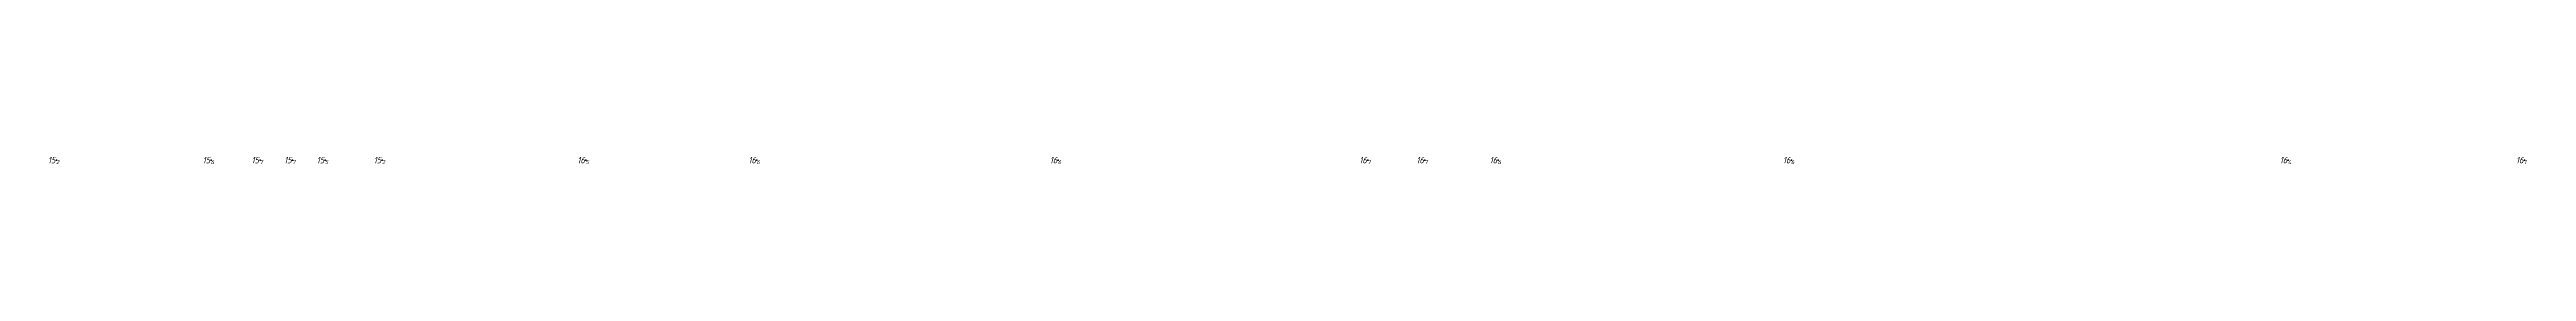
# Model space of a CAD drawing. Header units: metres. Extents: x 555406 to 556003, y 5031197 to 5031451.
# Drawn here: x 555418.2 to 555722.2, y 5031288.5 to 5031289.4 of the extents above; entities that cross this region are included whole.
import ezdxf
from ezdxf.enums import TextEntityAlignment as Align

# ---------------------------------------------------------------- set-up
doc = ezdxf.new("R2010")
doc.units = ezdxf.units.M
doc.layers.add('DEPTHS_TEXT', color=7, linetype='Continuous')
doc.layers.add('POINTS', color=8, linetype='Continuous')
doc.styles.add('ISO', font='iso')

msp = doc.modelspace()

# ---------------------------------------------------------------- texts
at = {"layer": 'DEPTHS_TEXT', "linetype": 'Continuous', "style": 'ISO', "oblique": 15}
for s, p in [('15', (555418.87, 5031289)), ('15', (555437.87, 5031289)), ('15', (555443.87, 5031289)), ('15', (555447.87, 5031289)), ('15', (555451.87, 5031289)), ('15', (555458.87, 5031289)), ('16', (555483.87, 5031289)), ('16', (555504.87, 5031289)), ('16', (555541.87, 5031289)), ('16', (555579.87, 5031289)), ('16', (555586.87, 5031289)), ('16', (555595.87, 5031289)), ('16', (555631.87, 5031289)), ('16', (555692.87, 5031289)), ('16', (555721.87, 5031289))]:
    msp.add_text(s, height=0.8, dxfattribs=at).set_placement(p, align=Align.MIDDLE_RIGHT)
for s, p in [('2', (555418.95, 5031289)), ('6', (555437.95, 5031289)), ('7', (555443.95, 5031289)), ('7', (555447.95, 5031289)), ('5', (555451.95, 5031289)), ('2', (555458.95, 5031289)), ('5', (555483.95, 5031289)), ('6', (555504.95, 5031289)), ('6', (555541.95, 5031289)), ('7', (555579.95, 5031289)), ('7', (555586.95, 5031289)), ('6', (555595.95, 5031289)), ('6', (555631.95, 5031289)), ('4', (555692.95, 5031289)), ('1', (555721.95, 5031289))]:
    msp.add_text(s, height=0.5, dxfattribs=at).set_placement(p, align=Align.TOP_LEFT)

# ---------------------------------------------------------------- linework, layer by layer
at = {"layer": 'POINTS', "linetype": 'Continuous'}
for p in [(555419, 5031289, 15.2), (555438, 5031289, 15.6), (555444, 5031289, 15.7), (555448, 5031289, 15.7), (555452, 5031289, 15.5), (555459, 5031289, 15.2), (555484, 5031289, 16.5), (555505, 5031289, 16.6), (555542, 5031289, 16.6), (555580, 5031289, 16.7), (555587, 5031289, 16.7), (555596, 5031289, 16.6), (555632, 5031289, 16.6), (555693, 5031289, 16.4), (555722, 5031289, 16.1)]:
    msp.add_point(p, dxfattribs=at)

msp.set_redraw_order([(e.dxf.handle, doc.entitydb.next_handle()) for e in msp.query("TEXT MTEXT ATTDEF DIMENSION ARC_DIMENSION")])  # texts and dimensions are drawn at this point

doc.saveas('drawing.dxf')
